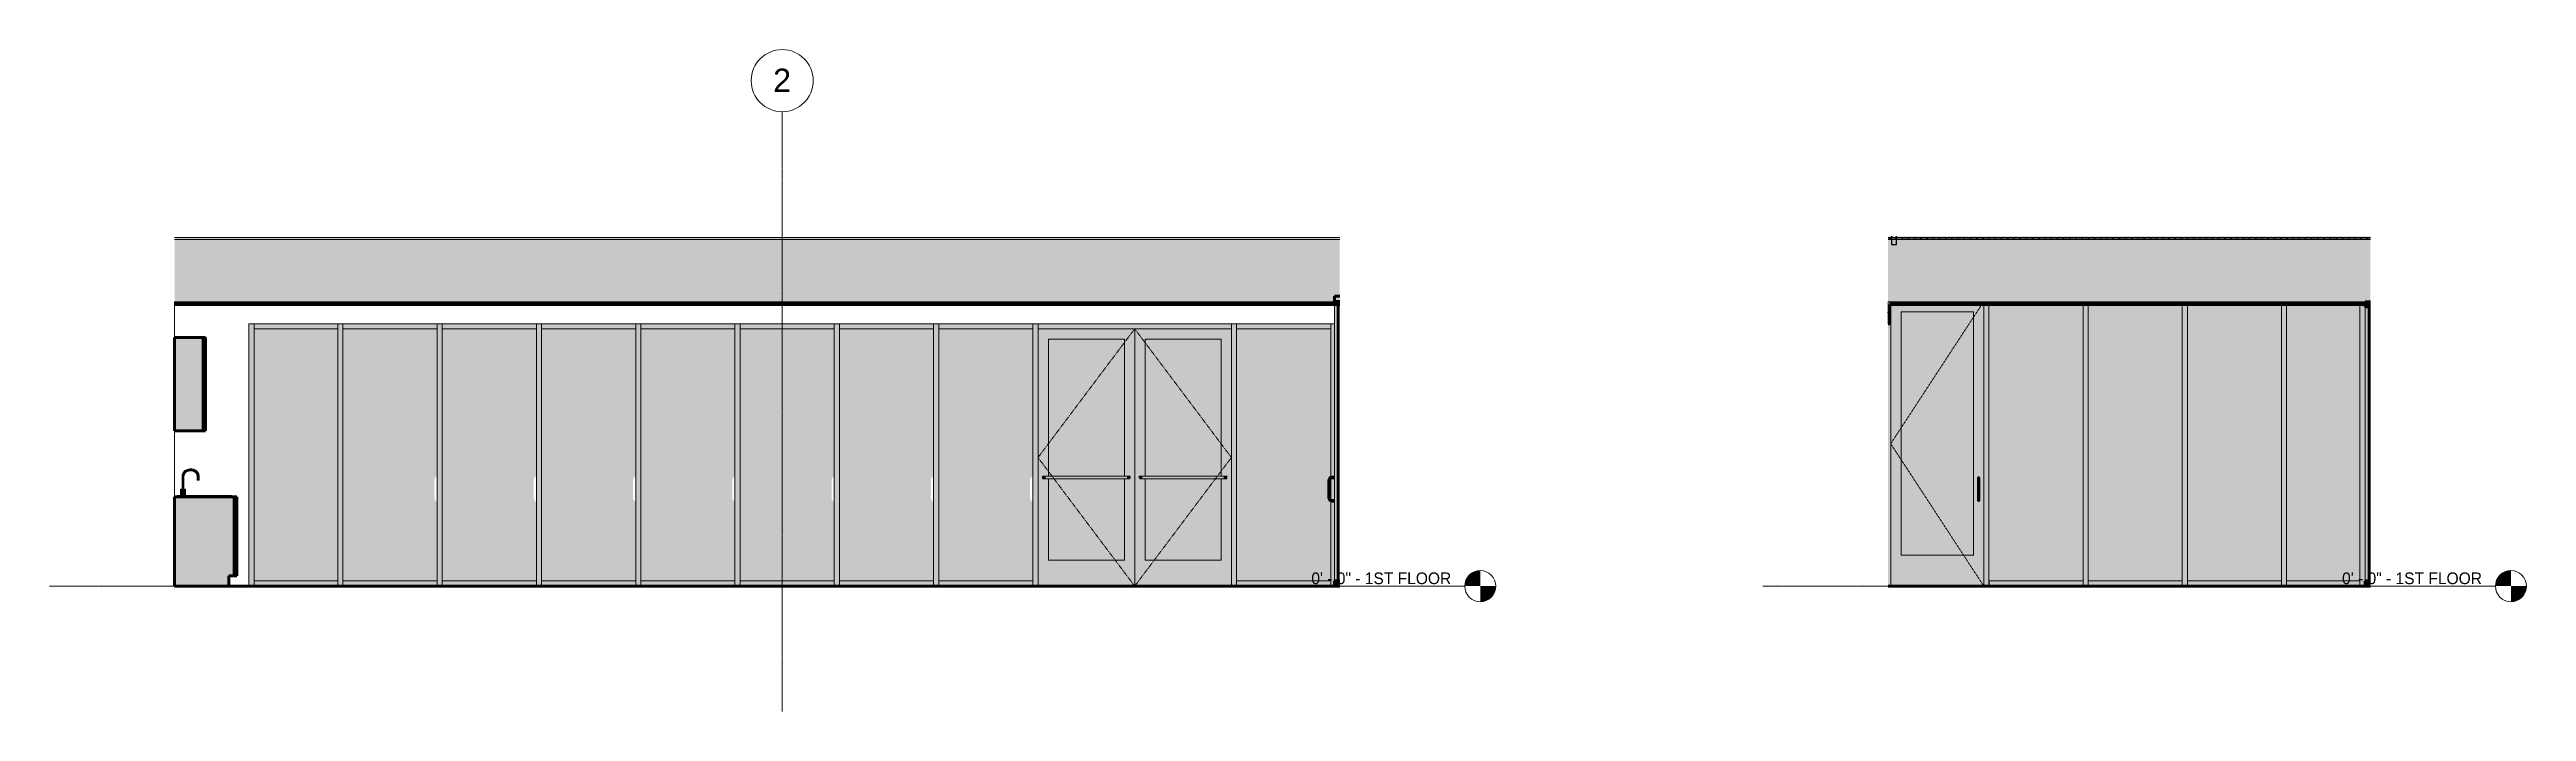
# Model space of a CAD drawing. Header units: inches. Extents: x 2871 to 9348, y -48 to 340.
# Drawn here: x 2871 to 3829, y -48 to 207 of the extents above; entities that cross this region are included whole.
import ezdxf

# ---------------------------------------------------------------- set-up
doc = ezdxf.new("R2010")
doc.units = ezdxf.units.IN
doc.header["$MEASUREMENT"] = 0
for name, pattern in [('Aligning Line 1_8_', [0.25, 0.125, -0.125]), ('Dash 1_16_', [0.125, 0.0625, -0.0625]), ('Grid Line 1_2_', [0.875, 0.5, -0.125, 0.125, -0.125])]:
    doc.linetypes.add(name, pattern=pattern)
for name, color, linetype, lineweight in [('0-1', 7, 'Continuous', 5), ('0-2', 254, 'Continuous', 5), ('0-3', 165, 'Continuous', 5), ('0-4', 10, 'Continuous', 18), ('0-5', 90, 'Continuous', 5), ('0-6', 7, 'Continuous', 9), ('A-DOOR', 31, 'Continuous', 18), ('A-DOOR-1', 55, 'Continuous', 18), ('A-DOOR-2', 7, 'Dash 1_16_', 9), ('A-DOOR-3', 7, 'Continuous', 9), ('A-DOOR-4', 31, 'Continuous', 9), ('A-DOOR-5', 90, 'Continuous', 30), ('A-DOOR-6', 31, 'Dash 1_16_', 9), ('A-DOOR-FRAM', 31, 'Continuous', 9), ('A-DOOR-FRAM-1', 247, 'Continuous', 18), ('A-DOOR-FRAM-2', 7, 'Continuous', 9), ('A-DOOR-FRAM-3', 31, 'Continuous', 18), ('A-DOOR-GLAZ-1', 10, 'Continuous', 18), ('A-DOOR-GLAZ-2', 31, 'Continuous', 18), ('A-FLOR-1', 31, 'Continuous', 5), ('A-FLOR-2', 251, 'Continuous', 5), ('A-FLOR-3', 250, 'Continuous', 60), ('A-FLOR-LEVL', 51, 'Continuous', 9), ('A-FLOR-LEVL-1', 51, 'Grid Line 1_2_', 9), ('A-FLOR-LEVL-2', 9, 'Continuous', 9), ('A-FLOR-LEVL-3', 147, 'Continuous', 9), ('A-FLOR-MCUT-1', 10, 'Continuous', 18), ('A-FLOR-PATT-1', 7, 'Continuous', 9), ('A-FLOR-PATT-2', 253, 'Continuous', 9), ('A-GLAZ-CURT', 52, 'Continuous', 9), ('A-GLAZ-CURT-1', 50, 'Continuous', 9), ('A-GLAZ-CURT-2', 52, 'Continuous', 60), ('A-GLAZ-CWMG', 51, 'Continuous', 9), ('A-GLAZ-CWMG-1', 27, 'Continuous', 9), ('A-GLAZ-CWMG-2', 7, 'Continuous', 9), ('A-GLAZ-CWMG-3', 51, 'Continuous', 60), ('A-WALL-1', 10, 'Continuous', 18), ('A-WALL-2', 250, 'Continuous', 60), ('A-WALL-PATT-1', 253, 'Continuous', 9), ('G-ANNO-SYMB', 111, 'Aligning Line 1_8_', 9), ('G-ANNO-SYMB-1', 147, 'Aligning Line 1_8_', 9), ('I-WALL', 2, 'Continuous', 18), ('P-SANR-FIXT', 6, 'Continuous', 9), ('Q-CASE', 31, 'Continuous', 9), ('Q-CASE-1', 31, 'Continuous', 60), ('S-GRID-1', 1, 'Grid Line 1_2_', 9), ('S-GRID-IDEN', 1, 'Continuous', 9), ('S-GRID-IDEN-1', 147, 'Continuous', 9)]:
    doc.layers.add(name, color=color, linetype=linetype, lineweight=lineweight)
doc.styles.add('Arial', font='arial.ttf', dxfattribs={"height": 9})
doc.styles.add('Century Gothic', font='ufonts.com_century-gothic.ttf', dxfattribs={"height": 4.5})

msp = doc.modelspace()

# ---------------------------------------------------------------- texts
at = {"layer": 'A-FLOR-LEVL', "char_height": 4.5, "width": 64.9935, "attachment_point": 1, "style": 'Century Gothic'}
for insert in [(3358.94, 5.28), (3757.57, 5.28)]:
    msp.add_mtext('0\' - 0" - 1ST FLOOR', dxfattribs=dict(at, insert=insert))

# ---------------------------------------------------------------- blocks, each defined once
blk = doc.blocks.new('Level - Level Head - Circle-V16-Elevation 4 - a')
at = {"layer": 'A-FLOR-LEVL'}
h = blk.add_hatch(color=256, dxfattribs=at)
edge = h.paths.add_edge_path(flags=0)
edge.add_line((3424.25, 0), (3418.25, 0))
edge.add_arc((3424.25, 0), 6, 90, 180, ccw=False)
edge.add_line((3424.25, 6), (3424.25, 0))
h = blk.add_hatch(color=256, dxfattribs=at)
edge = h.paths.add_edge_path(flags=0)
edge.add_line((3424.25, -6), (3424.25, 0))
edge.add_line((3424.25, 0), (3430.25, 0))
edge.add_arc((3424.25, 0), 6, 270, 360, ccw=False)
at = {"layer": 'A-FLOR-LEVL-2'}
blk.add_circle((3424.25, 0), 6, dxfattribs=at)
blk = doc.blocks.new('CTR - 2nd Phase_rvt-1-Elevation 4 - a')
at = {"layer": 'A-FLOR-LEVL-1'}
blk.add_line((2870.95, 0), (3418.25, 0), dxfattribs=at)
at = {"layer": '0-2'}
blk.add_blockref('Level - Level Head - Circle-V16-Elevation 4 - a', (0, 0), dxfattribs=at)
at = {"layer": 'A-FLOR-LEVL', "insert": (3358.94, 5.28), "char_height": 4.5, "width": 64.9935, "attachment_point": 1, "style": 'Century Gothic'}
blk.add_mtext('0\' - 0" - 1ST FLOOR', dxfattribs=at)
blk = doc.blocks.new('Level - Level Head - Circle-V17-Elevation 4 - a')
at = {"layer": 'A-FLOR-LEVL'}
h = blk.add_hatch(color=256, dxfattribs=at)
edge = h.paths.add_edge_path(flags=0)
edge.add_line((3424.25, 0), (3418.25, 0))
edge.add_arc((3424.25, 0), 6, 90, 180, ccw=False)
edge.add_line((3424.25, 6), (3424.25, 0))
h = blk.add_hatch(color=256, dxfattribs=at)
edge = h.paths.add_edge_path(flags=0)
edge.add_line((3424.25, -6), (3424.25, 0))
edge.add_line((3424.25, 0), (3430.25, 0))
edge.add_arc((3424.25, 0), 6, 270, 360, ccw=False)
at = {"layer": 'A-FLOR-LEVL-3'}
blk.add_circle((3424.25, 0), 6, dxfattribs=at)
blk = doc.blocks.new('CTR - 1st Phase - Unit Layouts_rvt-1-Elevation 4 - a')
at = {"layer": 'A-FLOR-LEVL-1'}
blk.add_line((2870.95, 0), (3418.25, 0), dxfattribs=at)
at = {"layer": '0-3'}
blk.add_blockref('Level - Level Head - Circle-V17-Elevation 4 - a', (0, 0), dxfattribs=at)
at = {"layer": 'A-FLOR-LEVL', "insert": (3358.94, 5.28), "char_height": 4.5, "width": 64.9935, "attachment_point": 1, "style": 'Century Gothic'}
blk.add_mtext('0\' - 0" - 1ST FLOOR', dxfattribs=at)
blk = doc.blocks.new('CTR  - Topography_rvt-1-Elevation 4 - a')
at = {"layer": 'A-FLOR-LEVL-1'}
blk.add_line((2870.95, 0), (3418.25, 0), dxfattribs=at)
at = {"layer": 'G-ANNO-SYMB-1'}
blk.add_line((2919.3, 0), (3369.9, 0), dxfattribs=at)
at = {"layer": '0-3'}
blk.add_blockref('Level - Level Head - Circle-V17-Elevation 4 - a', (0, 0), dxfattribs=at)
at = {"layer": 'A-FLOR-LEVL', "insert": (3358.94, 5.28), "char_height": 4.5, "width": 64.9935, "attachment_point": 1, "style": 'Century Gothic'}
blk.add_mtext('0\' - 0" - 1ST FLOOR', dxfattribs=at)
blk = doc.blocks.new('System Panel - Glazed-2110446-Elevation 4 - a')
at = {"layer": 'A-GLAZ-CURT-1'}
h = blk.add_hatch(color=256, dxfattribs=at)
h.paths.add_polyline_path([(3341.74, 2), (3366.43, 2), (3366.43, 32.62), (3366.12, 32.7), (3365.57, 33.27), (3365.37, 34), (3365.39, 41.06), (3365.57, 41.75), (3366.15, 42.31), (3366.43, 42.38), (3366.43, 99.38), (3330.03, 99.38), (3330.03, 2)], flags=0)
h.paths.add_polyline_path([(3366.43, 33.88), (3366.41, 41.08), (3366.37, 40.95), (3366.38, 33.99)], flags=0)
blk = doc.blocks.new('Rectangular Mullion - 2_ x 4_ rectangular-1900522-Elevation 4 - a')
at = {"layer": 'A-GLAZ-CWMG-1'}
blk.add_hatch(color=256, dxfattribs=at).paths.add_polyline_path([(3341.74, 0), (3366.43, 0), (3366.43, 2), (3330.03, 2), (3330.03, 0)], flags=0)
at = {"layer": 'A-GLAZ-CWMG-2'}
for p, q in [((3330.03, 0), (3330.03, 2)), ((3330.03, 2), (3366.43, 2)), ((3366.43, 2), (3366.43, 0))]:
    blk.add_line(p, q, dxfattribs=at)
blk = doc.blocks.new('Rectangular Mullion - 2_ x 4_ rectangular-2110444-Elevation 4 - a')
at = {"layer": 'A-GLAZ-CWMG-1'}
blk.add_hatch(color=256, dxfattribs=at).paths.add_polyline_path([(2949.61, 0), (2950.07, 0), (2950.07, 101.38), (2948.07, 101.38), (2948.07, 0)], flags=0)
at = {"layer": 'A-GLAZ-CWMG-2'}
blk.add_line((2950.07, 101.38), (2950.07, 0), dxfattribs=at)
blk = doc.blocks.new('Rectangular Mullion - 2_ x 4_ rectangular-2110449-Elevation 4 - a')
at = {"layer": 'A-GLAZ-CWMG-1'}
h = blk.add_hatch(color=256, dxfattribs=at)
h.paths.add_polyline_path([(3367.87, 0), (3367.87, 32.5), (3366.81, 32.52), (3366.43, 32.62), (3366.43, 0)], flags=0)
h.paths.add_polyline_path([(3366.87, 33.5), (3367.87, 33.5), (3367.87, 41.5), (3366.87, 41.5), (3366.52, 41.35), (3366.43, 41.12), (3366.45, 33.82), (3366.53, 33.64), (3366.7, 33.57)], flags=0)
h.paths.add_polyline_path([(3366.43, 42.38), (3366.87, 42.5), (3367.87, 42.5), (3367.87, 101.38), (3366.43, 101.38), (3366.43, 42.41)], flags=0)
at = {"layer": 'A-GLAZ-CWMG-2'}
for p, q in [((3366.43, 101.38), (3366.43, 42.38)), ((3366.43, 41.12), (3366.43, 33.88)), ((3366.43, 32.62), (3366.43, 0))]:
    blk.add_line(p, q, dxfattribs=at)
blk = doc.blocks.new('Storefront_Entry_Door-_Single_7051 - Store Front Single Door-2110454-Elevation 4 - a')
at = {"layer": 'A-DOOR-1'}
for points in [[(3292.63, 41.5), (3292.81, 41.5), (3293.56, 41.52), (3293.63, 41.52), (3293.63, 42), (3292.13, 42), (3292.17, 41.81), (3292.21, 41.73), (3292.3, 41.62), (3292.45, 41.54), (3292.58, 41.51), (3292.61, 41.5)], [(3293.37, 42), (3293.63, 42), (3293.63, 42.5), (3293, 42.5), (3292.57, 42.49), (3292.39, 42.43), (3292.22, 42.28), (3292.17, 42.19), (3292.15, 42.13), (3292.15, 42), (3293.33, 42)], [(3313.57, 42), (3325.03, 42), (3325.01, 42.5), (3293.63, 42.48), (3293.63, 42), (3299.49, 42)], [(3313.57, 41.5), (3325.03, 41.52), (3325.01, 42), (3293.63, 42), (3293.63, 41.5), (3299.49, 41.5)], [(3325.03, 42), (3326.53, 42), (3326.48, 42.19), (3326.41, 42.31), (3326.34, 42.37), (3326.24, 42.44), (3326.2, 42.46), (3326.03, 42.49), (3325.48, 42.5), (3325.03, 42.48), (3325.03, 42.13)], [(3325.03, 41.5), (3326.14, 41.52), (3326.31, 41.6), (3326.42, 41.69), (3326.49, 41.83), (3326.51, 41.89), (3326.51, 42), (3325.03, 42), (3325.03, 41.51)]]:
    blk.add_hatch(color=256, dxfattribs=at).paths.add_polyline_path(points, flags=0)
at = {"layer": 'A-DOOR-FRAM-1'}
h = blk.add_hatch(color=256, dxfattribs=at)
h.paths.add_polyline_path([(3294.63, 0), (3328.03, 0), (3328.03, 99.38), (3290.63, 99.38), (3290.63, 0)], flags=0)
h.paths.add_polyline_path([(3324.03, 10), (3294.63, 10), (3294.63, 41.5), (3293.28, 41.52), (3292.98, 41.51), (3292.78, 41.51), (3292.7, 41.51), (3292.57, 41.51), (3292.42, 41.55), (3292.36, 41.58), (3292.26, 41.66), (3292.17, 41.81), (3292.15, 41.87), (3292.13, 42), (3292.17, 42.19), (3292.24, 42.31), (3292.27, 42.35), (3292.42, 42.44), (3292.46, 42.46), (3292.62, 42.49), (3293.18, 42.5), (3293.63, 42.5), (3294.63, 42.5), (3294.63, 95.38), (3324.03, 95.38), (3324.03, 42.5), (3326.13, 42.48), (3326.25, 42.44), (3326.44, 42.27), (3326.49, 42.18), (3326.52, 42.09), (3326.53, 42), (3326.48, 41.8), (3326.42, 41.69), (3326.31, 41.6), (3326.24, 41.56), (3326.02, 41.51), (3325.26, 41.5), (3324.03, 41.5), (3324.03, 33.72)], flags=0)
at = {"layer": 'A-DOOR-GLAZ-1'}
h = blk.add_hatch(color=256, dxfattribs=at)
h.paths.add_polyline_path([(3324.03, 10), (3324.03, 41.5), (3294.63, 41.5), (3294.63, 10), (3313.57, 10)], flags=0)
h.paths.add_polyline_path([(3324.03, 42.5), (3324.03, 95.38), (3294.63, 95.38), (3294.63, 42.5), (3320.61, 42.5)], flags=0)
at = {"layer": 'A-DOOR-2'}
for p, q in [((3328.03, 49.69), (3290.63, 99.38)), ((3290.63, 0), (3328.03, 49.69))]:
    blk.add_line(p, q, dxfattribs=at)
at = {"layer": 'A-DOOR-3'}
for p, q in [((3325.03, 42.5), (3293.63, 42.5)), ((3293.63, 41.5), (3325.03, 41.5))]:
    blk.add_line(p, q, dxfattribs=at)
at = {"layer": 'A-DOOR-3', "flags": 128}
for points in [[(3293.63, 42.5), (3293.09, 42.5), (3292.72, 42.5), (3292.63, 42.5)], [(3292.63, 41.5), (3292.79, 41.5), (3293.21, 41.5), (3293.63, 41.5)], [(3326.03, 42.5), (3325.87, 42.5), (3325.44, 42.5), (3325.03, 42.5)], [(3325.03, 41.5), (3325.57, 41.5), (3325.94, 41.5), (3326.03, 41.5)]]:
    blk.add_lwpolyline(points, dxfattribs=at)
at = {"layer": 'A-DOOR-3'}
for centre, start, end in [((3292.63, 42), 86.16844, 135), ((3326.03, 42), 260.15266, 300), ((3326.03, 42), 45, 93.83156)]:
    blk.add_arc(centre, 0.5, start, end, dxfattribs=at)
at = {"layer": 'A-DOOR-FRAM-2'}
for p, q in [((3290.63, 99.38), (3290.63, 0)), ((3294.63, 42.5), (3294.63, 95.38)), ((3294.63, 95.38), (3324.03, 95.38)), ((3324.03, 95.38), (3324.03, 42.5)), ((3294.63, 10), (3294.63, 41.5)), ((3324.03, 41.5), (3324.03, 10)), ((3324.03, 10), (3294.63, 10))]:
    blk.add_line(p, q, dxfattribs=at)
blk = doc.blocks.new('Storefront_Entry_Door-_Single_7051 - Store Front Single Door-2110455-Elevation 4 - a')
at = {"layer": 'A-DOOR-1'}
for points in [[(3254.73, 42), (3256.23, 42), (3256.23, 42.5), (3255.6, 42.5), (3255.13, 42.48), (3255.01, 42.44), (3254.82, 42.28), (3254.77, 42.18), (3254.74, 42.09)], [(3256.23, 41.5), (3256.23, 42), (3254.73, 42), (3254.78, 41.8), (3254.84, 41.69), (3254.94, 41.6), (3255.02, 41.56), (3255.24, 41.51), (3255.99, 41.5)], [(3257.25, 42), (3287.63, 42), (3287.63, 42.5), (3256.23, 42.48), (3256.23, 42), (3257.23, 42)], [(3256.23, 41.5), (3287.63, 41.52), (3287.63, 42), (3256.23, 42), (3256.23, 41.52)], [(3287.97, 42), (3289.13, 42), (3289.09, 42.19), (3289.01, 42.31), (3288.98, 42.36), (3288.84, 42.44), (3288.8, 42.46), (3288.59, 42.5), (3288.08, 42.5), (3287.63, 42.48), (3287.63, 42), (3287.95, 42)], [(3287.63, 41.5), (3287.7, 41.52), (3288.78, 41.53), (3288.93, 41.61), (3288.99, 41.66), (3289.09, 41.81), (3289.11, 41.87), (3289.11, 42), (3287.63, 42), (3287.63, 41.52)]]:
    blk.add_hatch(color=256, dxfattribs=at).paths.add_polyline_path(points, flags=0)
at = {"layer": 'A-DOOR-FRAM-1'}
h = blk.add_hatch(color=256, dxfattribs=at)
h.paths.add_polyline_path([(3253.23, 0), (3290.63, 0), (3290.63, 99.38), (3253.23, 99.38), (3253.23, 33.72)], flags=0)
h.paths.add_polyline_path([(3285.41, 10), (3257.23, 10), (3257.23, 41.5), (3255.14, 41.52), (3254.92, 41.62), (3254.84, 41.69), (3254.78, 41.8), (3254.74, 41.89), (3254.73, 42), (3254.77, 42.19), (3254.85, 42.31), (3254.92, 42.37), (3255.02, 42.44), (3255.06, 42.46), (3255.23, 42.49), (3255.78, 42.5), (3256.23, 42.5), (3257.23, 42.5), (3257.25, 95.38), (3286.63, 95.38), (3286.63, 42.5), (3288.69, 42.49), (3288.87, 42.42), (3289.04, 42.28), (3289.09, 42.19), (3289.11, 42.13), (3289.13, 42), (3289.09, 41.81), (3289.04, 41.73), (3288.93, 41.61), (3288.82, 41.54), (3288.68, 41.51), (3288.56, 41.51), (3288.44, 41.5), (3287.7, 41.52), (3287.54, 41.5), (3286.63, 41.5), (3286.63, 10)], flags=0)
at = {"layer": 'A-DOOR-GLAZ-1'}
h = blk.add_hatch(color=256, dxfattribs=at)
h.paths.add_polyline_path([(3257.25, 10), (3286.63, 10), (3286.63, 41.5), (3257.23, 41.5), (3257.23, 10)], flags=0)
h.paths.add_polyline_path([(3285.41, 42.5), (3286.63, 42.5), (3286.63, 95.38), (3257.23, 95.38), (3257.25, 42.5)], flags=0)
at = {"layer": 'A-DOOR-2'}
for p, q in [((3253.23, 49.69), (3290.63, 99.38)), ((3290.63, 0), (3253.23, 49.69))]:
    blk.add_line(p, q, dxfattribs=at)
at = {"layer": 'A-DOOR-3'}
for p, q in [((3287.63, 42.5), (3256.23, 42.5)), ((3256.23, 41.5), (3287.63, 41.5))]:
    blk.add_line(p, q, dxfattribs=at)
at = {"layer": 'A-DOOR-3', "flags": 128}
for points in [[(3256.23, 42.5), (3255.69, 42.5), (3255.32, 42.5), (3255.23, 42.5)], [(3255.23, 41.5), (3255.39, 41.5), (3255.81, 41.5), (3256.23, 41.5)], [(3288.63, 42.5), (3288.47, 42.5), (3288.05, 42.5), (3287.63, 42.5)], [(3287.63, 41.5), (3288.17, 41.5), (3288.54, 41.5), (3288.63, 41.5)]]:
    blk.add_lwpolyline(points, dxfattribs=at)
at = {"layer": 'A-DOOR-3'}
for centre, start, end in [((3255.23, 42), 86.16844, 135), ((3255.23, 42), 240, 279.84734), ((3288.63, 42), 45, 93.83156)]:
    blk.add_arc(centre, 0.5, start, end, dxfattribs=at)
at = {"layer": 'A-DOOR-FRAM-2'}
for p, q in [((3290.63, 0), (3290.63, 99.38)), ((3257.23, 95.38), (3286.63, 95.38)), ((3257.23, 42.5), (3257.23, 95.38)), ((3286.63, 95.38), (3286.63, 42.5)), ((3257.23, 10), (3257.23, 41.5)), ((3286.63, 41.5), (3286.63, 10)), ((3286.63, 10), (3257.23, 10))]:
    blk.add_line(p, q, dxfattribs=at)
blk = doc.blocks.new('Rectangular Mullion - 2_ x 4_ rectangular-1900519-Elevation 4 - a')
at = {"layer": 'A-GLAZ-CWMG-1'}
blk.add_hatch(color=256, dxfattribs=at).paths.add_polyline_path([(3366.43, 99.38), (3366.43, 101.38), (3330.03, 101.38), (3330.03, 99.38)], flags=0)
at = {"layer": 'A-GLAZ-CWMG-2'}
for p, q in [((3330.03, 99.38), (3330.03, 101.38)), ((3366.43, 99.38), (3330.03, 99.38)), ((3366.43, 101.38), (3366.43, 99.38))]:
    blk.add_line(p, q, dxfattribs=at)
blk = doc.blocks.new('Rectangular Mullion - 2_ x 4_ rectangular-2110456-Elevation 4 - a')
at = {"layer": 'A-GLAZ-CWMG-1'}
blk.add_hatch(color=256, dxfattribs=at).paths.add_polyline_path([(3324.03, 99.38), (3328.03, 99.38), (3328.03, 101.38), (3290.63, 101.38), (3290.63, 99.38), (3294.63, 99.38)], flags=0)
at = {"layer": 'A-GLAZ-CWMG-2'}
for p, q in [((3328.03, 99.38), (3290.63, 99.38)), ((3328.03, 101.38), (3328.03, 99.38))]:
    blk.add_line(p, q, dxfattribs=at)
blk = doc.blocks.new('Rectangular Mullion - 2_ x 4_ rectangular-2110457-Elevation 4 - a')
at = {"layer": 'A-GLAZ-CWMG-1'}
blk.add_hatch(color=256, dxfattribs=at).paths.add_polyline_path([(3257.25, 99.38), (3290.63, 99.38), (3290.63, 101.38), (3253.23, 101.38), (3253.23, 99.38), (3257.23, 99.38)], flags=0)
at = {"layer": 'A-GLAZ-CWMG-2'}
for p, q in [((3253.23, 99.38), (3253.23, 101.38)), ((3290.63, 99.38), (3253.23, 99.38))]:
    blk.add_line(p, q, dxfattribs=at)
blk = doc.blocks.new('Rectangular Mullion - 2_ x 4_ rectangular-V1-Elevation 4 - a')
at = {"layer": 'A-GLAZ-CWMG-1'}
blk.add_hatch(color=256, dxfattribs=at).paths.add_polyline_path([(3328.03, 0), (3330.03, 0), (3330.03, 101.38), (3328.03, 101.38), (3328.03, 10)], flags=0)
at = {"layer": 'A-GLAZ-CWMG-2'}
for p, q in [((3328.03, 101.38), (3328.03, 0)), ((3330.03, 101.38), (3330.03, 0))]:
    blk.add_line(p, q, dxfattribs=at)
blk = doc.blocks.new('System Panel - Glazed-2191479-Elevation 4 - a')
at = {"layer": 'A-GLAZ-CURT-1'}
blk.add_hatch(color=256, dxfattribs=at).paths.add_polyline_path([(2975.62, 2), (2982.44, 2), (2982.44, 99.38), (2950.07, 99.38), (2950.07, 2)], flags=0)
blk = doc.blocks.new('Rectangular Mullion - 2_ x 4_ rectangular-2191480-Elevation 4 - a')
at = {"layer": 'A-GLAZ-CWMG-1'}
blk.add_hatch(color=256, dxfattribs=at).paths.add_polyline_path([(2950.07, 99.38), (2982.44, 99.38), (2982.44, 101.38), (2950.07, 101.38)], flags=0)
at = {"layer": 'A-GLAZ-CWMG-2'}
for p, q in [((2950.07, 99.38), (2950.07, 101.38)), ((2982.44, 99.38), (2950.07, 99.38)), ((2982.44, 101.38), (2982.44, 99.38))]:
    blk.add_line(p, q, dxfattribs=at)
blk = doc.blocks.new('Rectangular Mullion - 2_ x 4_ rectangular-2191481-Elevation 4 - a')
at = {"layer": 'A-GLAZ-CWMG-1'}
blk.add_hatch(color=256, dxfattribs=at).paths.add_polyline_path([(2950.07, 0), (2982.44, 0), (2982.44, 2), (2950.07, 2)], flags=0)
at = {"layer": 'A-GLAZ-CWMG-2'}
for p, q in [((2950.07, 0), (2950.07, 2)), ((2950.07, 2), (2982.44, 2)), ((2982.44, 2), (2982.44, 0))]:
    blk.add_line(p, q, dxfattribs=at)
blk = doc.blocks.new('Grid - Grid Head - Circle-50561-Elevation 4 - a')
at = {"layer": 'S-GRID-IDEN-1'}
for start, end in [(0, 180), (180, 360)]:
    blk.add_arc((3154.32, 195.24), 12, start, end, dxfattribs=at)
blk = doc.blocks.new('CTR - 1st Phase - Shell_rvt-1-Elevation 4 - a')
at = {"layer": 'A-FLOR-1'}
blk.add_hatch(color=256, dxfattribs=at).paths.add_polyline_path([(3144.6, 109.87), (3369.9, 109.87), (3369.9, 133.87), (2919.3, 133.87), (2919.3, 109.87), (3031.95, 109.87)], flags=0)
at = {"layer": 'A-FLOR-2'}
blk.add_hatch(color=256, dxfattribs=at).paths.add_polyline_path([(3257.25, 109.37), (3369.9, 109.37), (3369.9, 109.87), (2919.32, 109.87), (2919.32, 109.37), (3144.6, 109.37)], flags=0)
at = {"layer": 'A-FLOR-PATT-1'}
h = blk.add_hatch(dxfattribs=at)
h.set_pattern_fill('FP_1', color=256, style=0, pattern_type=2)
h.set_pattern_definition([(0, (0, 0), (15.36, 3.84), [0.634, -10.886, 0.634, -10.886, -61.44]), (0, (0, 0), (15.36, 3.84), [-23.04, 0.634, -22.406, 0.634, -10.886, -26.88]), (0, (0, 0), (15.36, 3.84), [-57.6, 0.634, -7.046, 0.634, -18.566]), (120, (5.76, 1.92), (-11.0055376, 11.38215), [0.634, -10.886, 0.634, -10.886, -61.44]), (120, (5.76, 1.92), (-11.0055376, 11.38215), [-23.04, 0.634, -22.406, 0.634, -10.886, -26.88]), (120, (5.76, 1.92), (-11.0055376, 11.38215), [-57.6, 0.634, -7.046, 0.634, -18.566]), (240, (7.68, 9.6), (-4.3544624, -15.22215), [0.634, -10.886, 0.634, -10.886, -61.44]), (240, (7.68, 9.6), (-4.3544624, -15.22215), [-23.04, 0.634, -22.406, 0.634, -10.886, -26.88]), (240, (7.68, 9.6), (-4.3544624, -15.22215), [-57.6, 0.634, -7.046, 0.634, -18.566])])
h.paths.add_polyline_path([(3369.9, 108.75), (3369.9, 109.37), (2919.3, 109.37), (2919.3, 108.75), (3257.25, 108.75)], flags=0)
at = {"layer": 'A-FLOR-PATT-2'}
h = blk.add_hatch(dxfattribs=at)
h.set_pattern_fill('FP_2', color=256, style=0, pattern_type=2)
h.set_pattern_definition([(0, (0, 0), (7.68, 1.92), [0.634, -5.126, 0.634, -5.126, -30.72]), (0, (0, 0), (7.68, 1.92), [-11.52, 0.634, -10.886, 0.634, -5.126, -13.44]), (0, (0, 0), (7.68, 1.92), [-28.8, 0.634, -3.206, 0.634, -8.966]), (120, (2.88, 0.96), (-5.5027688, 5.6910751), [0.634, -5.126, 0.634, -5.126, -30.72]), (120, (2.88, 0.96), (-5.5027688, 5.6910751), [-11.52, 0.634, -10.886, 0.634, -5.126, -13.44]), (120, (2.88, 0.96), (-5.5027688, 5.6910751), [-28.8, 0.634, -3.206, 0.634, -8.966]), (240, (3.84, 4.8), (-2.1772312, -7.6110751), [0.634, -5.126, 0.634, -5.126, -30.72]), (240, (3.84, 4.8), (-2.1772312, -7.6110751), [-11.52, 0.634, -10.886, 0.634, -5.126, -13.44]), (240, (3.84, 4.8), (-2.1772312, -7.6110751), [-28.8, 0.634, -3.206, 0.634, -8.966])])
h.paths.add_polyline_path([(3257.25, 134.62), (3369.9, 134.62), (3369.9, 134.9), (2919.3, 134.9), (2919.3, 134.62), (3144.6, 134.62)], flags=0)
h = blk.add_hatch(dxfattribs=at)
h.set_pattern_fill('FP_3', color=256, style=0, pattern_type=2)
h.set_pattern_definition([(0, (0, 0), (0, 2.399), []), (315, (0, 0), (2.3985062, 0), [3.393, -3.393]), (45, (0, 0), (2.3985062, 0), [3.393, -3.393])])
h.paths.add_polyline_path([(2919.3, 133.87), (3369.9, 133.87), (3369.9, 134.62), (2919.3, 134.62), (2919.3, 134.35)], flags=0)
at = {"layer": 'A-FLOR-3'}
for p, q in [((2919.3, 108.75), (3369.9, 108.75)), ((3369.9, 0), (2919.3, 0))]:
    blk.add_line(p, q, dxfattribs=at)
at = {"layer": 'A-FLOR-LEVL-1'}
blk.add_line((2870.95, 0), (3418.25, 0), dxfattribs=at)
at = {"layer": 'A-FLOR-MCUT-1'}
for p, q in [((3369.9, 134.62), (2919.3, 134.62)), ((3369.9, 133.87), (2919.3, 133.87)), ((3369.9, 109.87), (2919.3, 109.87)), ((3369.9, 109.37), (2919.3, 109.37))]:
    blk.add_line(p, q, dxfattribs=at)
at = {"layer": 'A-WALL-1'}
for p, q in [((2948.07, 0), (2948.07, 101.38)), ((2948.07, 101.38), (3367.87, 101.38))]:
    blk.add_line(p, q, dxfattribs=at)
at = {"layer": 'G-ANNO-SYMB-1'}
blk.add_line((2919.3, 0), (3369.9, 0), dxfattribs=at)
at = {"layer": 'S-GRID-1'}
blk.add_line((3154.32, -48.37), (3154.32, 183.24), dxfattribs=at)
at = {"layer": '0-3'}
for name in ['Grid - Grid Head - Circle-50561-Elevation 4 - a', 'Level - Level Head - Circle-V17-Elevation 4 - a']:
    blk.add_blockref(name, (0, 0), dxfattribs=at)
at = {"layer": '0-4'}
for name, p in [('Rectangular Mullion - 2_ x 4_ rectangular-2110444-Elevation 4 - a', (0, 0)), ('Rectangular Mullion - 2_ x 4_ rectangular-2191480-Elevation 4 - a', (0, 0)), ('System Panel - Glazed-2191479-Elevation 4 - a', (0, 0)), ('Rectangular Mullion - 2_ x 4_ rectangular-V1-Elevation 4 - a', (-345.59, 0)), ('Rectangular Mullion - 2_ x 4_ rectangular-1900519-Elevation 4 - a', (-345.59, 0)), ('System Panel - Glazed-2110446-Elevation 4 - a', (-345.59, 0)), ('Rectangular Mullion - 2_ x 4_ rectangular-V1-Elevation 4 - a', (-307.19, 0)), ('Rectangular Mullion - 2_ x 4_ rectangular-1900519-Elevation 4 - a', (-307.19, 0)), ('System Panel - Glazed-2110446-Elevation 4 - a', (-307.19, 0)), ('Rectangular Mullion - 2_ x 4_ rectangular-V1-Elevation 4 - a', (-268.79, 0)), ('Rectangular Mullion - 2_ x 4_ rectangular-1900519-Elevation 4 - a', (-268.79, 0)), ('System Panel - Glazed-2110446-Elevation 4 - a', (-268.79, 0)), ('Rectangular Mullion - 2_ x 4_ rectangular-V1-Elevation 4 - a', (-230.39, 0)), ('Rectangular Mullion - 2_ x 4_ rectangular-1900519-Elevation 4 - a', (-230.39, 0)), ('System Panel - Glazed-2110446-Elevation 4 - a', (-230.39, 0)), ('Rectangular Mullion - 2_ x 4_ rectangular-V1-Elevation 4 - a', (-191.99, 0)), ('Rectangular Mullion - 2_ x 4_ rectangular-1900519-Elevation 4 - a', (-191.99, 0)), ('System Panel - Glazed-2110446-Elevation 4 - a', (-191.99, 0)), ('Rectangular Mullion - 2_ x 4_ rectangular-V1-Elevation 4 - a', (-153.59, 0)), ('Rectangular Mullion - 2_ x 4_ rectangular-1900519-Elevation 4 - a', (-153.59, 0)), ('System Panel - Glazed-2110446-Elevation 4 - a', (-153.59, 0)), ('Rectangular Mullion - 2_ x 4_ rectangular-V1-Elevation 4 - a', (-115.2, 0)), ('Rectangular Mullion - 2_ x 4_ rectangular-1900519-Elevation 4 - a', (-115.2, 0)), ('System Panel - Glazed-2110446-Elevation 4 - a', (-115.2, 0)), ('Rectangular Mullion - 2_ x 4_ rectangular-V1-Elevation 4 - a', (-76.8, 0)), ('Rectangular Mullion - 2_ x 4_ rectangular-2110457-Elevation 4 - a', (0, 0)), ('Storefront_Entry_Door-_Single_7051 - Store Front Single Door-2110455-Elevation 4 - a', (0, 0)), ('Rectangular Mullion - 2_ x 4_ rectangular-2110456-Elevation 4 - a', (0, 0)), ('Storefront_Entry_Door-_Single_7051 - Store Front Single Door-2110454-Elevation 4 - a', (0, 0)), ('Rectangular Mullion - 2_ x 4_ rectangular-V1-Elevation 4 - a', (0, 0)), ('Rectangular Mullion - 2_ x 4_ rectangular-1900519-Elevation 4 - a', (0, 0)), ('System Panel - Glazed-2110446-Elevation 4 - a', (0, 0)), ('Rectangular Mullion - 2_ x 4_ rectangular-2110449-Elevation 4 - a', (0, 0)), ('Rectangular Mullion - 2_ x 4_ rectangular-2191481-Elevation 4 - a', (0, 0)), ('Rectangular Mullion - 2_ x 4_ rectangular-1900522-Elevation 4 - a', (-345.59, 0)), ('Rectangular Mullion - 2_ x 4_ rectangular-1900522-Elevation 4 - a', (-307.19, 0)), ('Rectangular Mullion - 2_ x 4_ rectangular-1900522-Elevation 4 - a', (-268.79, 0)), ('Rectangular Mullion - 2_ x 4_ rectangular-1900522-Elevation 4 - a', (-230.39, 0)), ('Rectangular Mullion - 2_ x 4_ rectangular-1900522-Elevation 4 - a', (-191.99, 0)), ('Rectangular Mullion - 2_ x 4_ rectangular-1900522-Elevation 4 - a', (-153.59, 0)), ('Rectangular Mullion - 2_ x 4_ rectangular-1900522-Elevation 4 - a', (-115.2, 0)), ('Rectangular Mullion - 2_ x 4_ rectangular-1900522-Elevation 4 - a', (0, 0))]:
    blk.add_blockref(name, p, dxfattribs=at)
at = {"layer": 'A-FLOR-LEVL', "insert": (3358.94, 5.28), "char_height": 4.5, "width": 64.9935, "attachment_point": 1, "style": 'Century Gothic'}
blk.add_mtext('0\' - 0" - 1ST FLOOR', dxfattribs=at)
at = {"layer": 'S-GRID-IDEN', "insert": (3150.76, 199.88), "char_height": 9, "width": 8.484, "attachment_point": 1, "style": 'Arial'}
blk.add_mtext('2', dxfattribs=at)
blk = doc.blocks.new('CTR - 1st Phase -Stairs _ Elevators_rvt-1-Elevation 4 - a')
at = {"layer": 'A-FLOR-LEVL-1'}
blk.add_line((2870.95, 0), (3418.25, 0), dxfattribs=at)
at = {"layer": '0-3'}
blk.add_blockref('Level - Level Head - Circle-V17-Elevation 4 - a', (0, 0), dxfattribs=at)
at = {"layer": 'A-FLOR-LEVL', "insert": (3358.94, 5.28), "char_height": 4.5, "width": 64.9935, "attachment_point": 1, "style": 'Century Gothic'}
blk.add_mtext('0\' - 0" - 1ST FLOOR', dxfattribs=at)
blk = doc.blocks.new('System Panel - Glazed-2000375-Elevation 4 - a')
at = {"layer": 'A-GLAZ-CURT'}
blk.add_hatch(color=256, dxfattribs=at).paths.add_polyline_path([(3369.37, 2), (3369.9, 2), (3369.9, 108.75), (3369.37, 108.75), (3369.37, 16.86)], flags=0)
at = {"layer": 'A-GLAZ-CURT-2'}
for p, q in [((3369.9, 110), (3369.37, 110)), ((3369.37, 110), (3369.37, 2)), ((3369.37, 2), (3369.9, 2))]:
    blk.add_line(p, q, dxfattribs=at)
blk = doc.blocks.new('Storefront_Entry_Door-_Single_7051 - Store Front Single Door-2000376-Elevation 4 - a')
at = {"layer": 'A-DOOR'}
for points in [[(3365.37, 34), (3366.37, 34), (3366.36, 41), (3365.37, 41), (3365.37, 37.94)], [(3366.23, 41), (3366.38, 41.01), (3366.52, 41.35), (3366.87, 41.52), (3366.87, 42.5), (3366.12, 42.3), (3365.57, 41.75), (3365.39, 41), (3366.12, 41)], [(3367.87, 41.5), (3367.87, 42.5), (3366.87, 42.48), (3366.87, 41.5)], [(3366.87, 32.5), (3366.87, 33.5), (3366.52, 33.65), (3366.36, 34), (3365.37, 34), (3365.57, 33.25), (3366.12, 32.7), (3366.81, 32.52)], [(3367.87, 32.5), (3367.87, 33.5), (3366.87, 33.48), (3366.87, 32.5)]]:
    blk.add_hatch(color=256, dxfattribs=at).paths.add_polyline_path(points, flags=0)
at = {"layer": 'A-DOOR-4'}
for p, q in [((3365.37, 41), (3365.37, 34)), ((3366.37, 34), (3366.37, 41)), ((3367.87, 42.5), (3366.87, 42.5)), ((3366.87, 41.5), (3367.87, 41.5)), ((3367.87, 33.5), (3366.87, 33.5)), ((3366.87, 32.5), (3367.87, 32.5))]:
    blk.add_line(p, q, dxfattribs=at)
at = {"layer": 'A-DOOR-4', "flags": 128}
for points in [[(3366.87, 42.5), (3366.2, 42.34), (3365.67, 41.89), (3365.4, 41.26), (3365.37, 41)], [(3366.37, 41), (3366.53, 41.36), (3366.87, 41.5)], [(3365.37, 34), (3365.53, 33.33), (3365.98, 32.8), (3366.61, 32.52), (3366.87, 32.5)], [(3366.87, 33.5), (3366.51, 33.65), (3366.37, 34)]]:
    blk.add_lwpolyline(points, dxfattribs=at)
blk = doc.blocks.new('Rectangular Mullion - 2_ x 4_ rectangular-1890793-Elevation 4 - a')
at = {"layer": 'A-GLAZ-CWMG-3'}
for p, q in [((3369.9, 112), (3367.87, 112)), ((3367.87, 112), (3367.87, 110)), ((3367.87, 110), (3369.9, 110))]:
    blk.add_line(p, q, dxfattribs=at)
blk = doc.blocks.new('Rectangular Mullion - 2_ x 4_ rectangular-1890794-Elevation 4 - a')
at = {"layer": 'A-GLAZ-CWMG'}
blk.add_hatch(color=256, dxfattribs=at).paths.add_polyline_path([(3369.37, 0), (3369.9, 0), (3369.9, 2), (3367.87, 2), (3367.87, 0)], flags=0)
at = {"layer": 'A-GLAZ-CWMG-3'}
for p, q in [((3369.9, 2), (3367.87, 2)), ((3367.87, 2), (3367.87, 0)), ((3367.87, 0), (3369.9, 0))]:
    blk.add_line(p, q, dxfattribs=at)
blk = doc.blocks.new('Rectangular Mullion - 2_ x 4_ rectangular-2000371-Elevation 4 - a')
at = {"layer": 'A-GLAZ-CWMG'}
blk.add_hatch(color=256, dxfattribs=at).paths.add_polyline_path([(3367.87, 2), (3369.37, 2), (3369.37, 108.75), (3367.87, 108.75), (3367.87, 16.86)], flags=0)
blk.add_line((3367.87, 108.75), (3367.87, 2), dxfattribs=at)
blk = doc.blocks.new('OD_CW_Base Cabinet - OD_CW_Base Cabinet-2017205-Elevation 4 - a')
at = {"layer": 'Q-CASE'}
for points in [[(2919.32, 0), (2940.32, 0.02), (2940.32, 4), (2942.32, 4), (2942.32, 34.5), (2919.32, 34.5), (2919.32, 0.07)], [(2943.32, 4), (2943.32, 34.5), (2942.32, 34.5), (2942.32, 4)]]:
    blk.add_hatch(color=256, dxfattribs=at).paths.add_polyline_path(points, flags=0)
at = {"layer": 'Q-CASE-1'}
for p, q in [((2942.32, 34.5), (2919.32, 34.5)), ((2919.32, 34.5), (2919.32, 0)), ((2943.32, 34.5), (2942.32, 34.5)), ((2942.32, 34.5), (2942.32, 4)), ((2942.32, 4), (2942.32, 34.5)), ((2943.32, 4), (2943.32, 34.5)), ((2919.32, 0), (2940.32, 0)), ((2940.32, 0), (2940.32, 4)), ((2940.32, 4), (2942.32, 4)), ((2942.32, 4), (2943.32, 4))]:
    blk.add_line(p, q, dxfattribs=at)
blk = doc.blocks.new('OD_CW_Upper Cabinet - OD_CW_Upper Cabinet-2017176-Elevation 4 - a')
at = {"layer": 'Q-CASE'}
for points in [[(2919.32, 60), (2930.32, 60), (2930.32, 96), (2919.32, 96), (2919.32, 67.45)], [(2931.32, 60), (2931.32, 96), (2930.32, 96), (2930.32, 60)]]:
    blk.add_hatch(color=256, dxfattribs=at).paths.add_polyline_path(points, flags=0)
at = {"layer": 'Q-CASE-1'}
for p, q in [((2930.32, 96), (2919.32, 96)), ((2919.32, 96), (2919.32, 60)), ((2931.32, 96), (2930.32, 96)), ((2930.32, 96), (2930.32, 60)), ((2930.32, 60), (2930.32, 96)), ((2931.32, 60), (2931.32, 96)), ((2919.32, 60), (2930.32, 60)), ((2930.32, 60), (2931.32, 60))]:
    blk.add_line(p, q, dxfattribs=at)
blk = doc.blocks.new('Sink Kitchen-Single - 30_ x 21_-366345-Elevation 4 - a')
at = {"layer": 'P-SANR-FIXT'}
for points in [[(2922.2, 42.38), (2922.95, 42.38), (2923.11, 43.19), (2923.57, 43.88), (2924.28, 44.34), (2925.07, 44.5), (2925.07, 45.25), (2923.97, 45.03), (2923.04, 44.41), (2922.42, 43.48), (2922.24, 42.56)], [(2922.9, 37.5), (2922.95, 37.5), (2922.95, 42.38), (2922.2, 42.38), (2922.21, 37.5), (2922.9, 37.5)], [(2925.95, 44.5), (2925.95, 45.25), (2925.07, 45.25), (2925.07, 44.5), (2925.77, 44.5)], [(2928.6, 42.38), (2928.82, 42.38), (2928.6, 43.48), (2927.98, 44.41), (2927.98, 44.41), (2927.05, 45.03), (2925.95, 45.25), (2925.95, 44.5), (2926.76, 44.34), (2927.45, 43.88), (2927.91, 43.19), (2928.07, 42.38), (2928.56, 42.38)], [(2928.11, 41), (2928.82, 41), (2928.82, 42.38), (2928.07, 42.38), (2928.07, 41)], [(2940.42, 34.5), (2941.32, 34.5), (2941.32, 35), (2920.32, 35), (2920.32, 34.5), (2938.66, 34.5)], [(2921.6, 35), (2922.57, 35), (2922.55, 37.5), (2921.6, 37.5), (2921.6, 35.83)], [(2923.36, 35), (2923.55, 35), (2923.55, 37.5), (2922.57, 37.5), (2922.57, 35), (2923.18, 35)]]:
    blk.add_hatch(color=256, dxfattribs=at).paths.add_polyline_path(points, flags=0)
for p, q in [((2922.2, 42.38), (2922.2, 37.5)), ((2922.95, 37.5), (2922.95, 42.38)), ((2925.95, 45.25), (2925.07, 45.25)), ((2925.07, 44.5), (2925.95, 44.5)), ((2928.07, 42.38), (2928.07, 41)), ((2928.82, 41), (2928.07, 41)), ((2928.82, 41), (2928.82, 42.38)), ((2920.32, 35), (2941.32, 35)), ((2920.32, 34.5), (2920.32, 35)), ((2921.57, 37.5), (2921.57, 35)), ((2921.57, 37.5), (2921.57, 35)), ((2921.6, 37.5), (2922.57, 37.5)), ((2921.6, 37.5), (2921.6, 37.5)), ((2922.57, 37.5), (2923.55, 37.5)), ((2923.55, 37.5), (2923.55, 37.5)), ((2923.57, 35), (2923.57, 37.5)), ((2923.57, 35), (2923.57, 37.5)), ((2941.32, 34.5), (2941.32, 35))]:
    blk.add_line(p, q, dxfattribs=at)
at = {"layer": 'P-SANR-FIXT', "flags": 128}
for points in [[(2925.07, 45.25), (2924.12, 45.09), (2923.28, 44.62), (2922.64, 43.91), (2922.27, 43.02), (2922.2, 42.38)], [(2922.95, 42.38), (2923.11, 43.19), (2923.57, 43.87), (2924.25, 44.33), (2925.06, 44.5), (2925.07, 44.5)], [(2928.82, 42.38), (2928.66, 43.32), (2928.2, 44.17), (2927.48, 44.81), (2926.59, 45.18), (2925.95, 45.25)], [(2925.95, 44.5), (2926.76, 44.34), (2927.45, 43.88), (2927.91, 43.2), (2928.07, 42.39), (2928.07, 42.38)]]:
    blk.add_lwpolyline(points, dxfattribs=at)
blk = doc.blocks.new('Level - Level Head - Circle-V18-Elevation 4 - b')
at = {"layer": 'A-FLOR-LEVL'}
h = blk.add_hatch(color=256, dxfattribs=at)
edge = h.paths.add_edge_path(flags=0)
edge.add_line((11526.16, 0), (11520.16, 0))
edge.add_arc((11526.16, 0), 6, 90, 180, ccw=False)
edge.add_line((11526.16, 6), (11526.16, 0))
h = blk.add_hatch(color=256, dxfattribs=at)
edge = h.paths.add_edge_path(flags=0)
edge.add_line((11526.16, -6), (11526.16, 0))
edge.add_line((11526.16, 0), (11532.16, 0))
edge.add_arc((11526.16, 0), 6, 270, 360, ccw=False)
at = {"layer": 'A-FLOR-LEVL-2'}
blk.add_circle((11526.16, 0), 6, dxfattribs=at)
blk = doc.blocks.new('CTR - 2nd Phase_rvt-2-Elevation 4 - b')
at = {"layer": 'A-FLOR-LEVL-1'}
blk.add_line((11236.89, 0), (11520.16, 0), dxfattribs=at)
at = {"layer": '0-2'}
blk.add_blockref('Level - Level Head - Circle-V18-Elevation 4 - b', (0, 0), dxfattribs=at)
at = {"layer": 'A-FLOR-LEVL', "insert": (11460.86, 5.28), "char_height": 4.5, "width": 64.9935, "attachment_point": 1, "style": 'Century Gothic'}
blk.add_mtext('0\' - 0" - 1ST FLOOR', dxfattribs=at)
blk = doc.blocks.new('Single-Flush - 30_ x 80_-1420870-Elevation 4 - b')
at = {"layer": 'A-DOOR-5'}
for p, q in [((11286.54, 135.17), (11286.54, 132)), ((11288.54, 132), (11288.54, 135.17)), ((11286.54, 132), (11288.54, 132))]:
    blk.add_line(p, q, dxfattribs=at)
blk = doc.blocks.new('Level - Level Head - Circle-V19-Elevation 4 - b')
at = {"layer": 'A-FLOR-LEVL'}
h = blk.add_hatch(color=256, dxfattribs=at)
edge = h.paths.add_edge_path(flags=0)
edge.add_line((11526.16, 0), (11520.16, 0))
edge.add_arc((11526.16, 0), 6, 90, 180, ccw=False)
edge.add_line((11526.16, 6), (11526.16, 0))
h = blk.add_hatch(color=256, dxfattribs=at)
edge = h.paths.add_edge_path(flags=0)
edge.add_line((11526.16, -6), (11526.16, 0))
edge.add_line((11526.16, 0), (11532.16, 0))
edge.add_arc((11526.16, 0), 6, 270, 360, ccw=False)
at = {"layer": 'A-FLOR-LEVL-3'}
blk.add_circle((11526.16, 0), 6, dxfattribs=at)
blk = doc.blocks.new('CTR - 1st Phase - Unit Layouts_rvt-2-Elevation 4 - b')
at = {"layer": 'A-FLOR-LEVL-1'}
blk.add_line((11236.89, 0), (11520.16, 0), dxfattribs=at)
at = {"layer": '0-3'}
blk.add_blockref('Level - Level Head - Circle-V19-Elevation 4 - b', (0, 0), dxfattribs=at)
at = {"layer": '0-6'}
blk.add_blockref('Single-Flush - 30_ x 80_-1420870-Elevation 4 - b', (0, 0), dxfattribs=at)
at = {"layer": 'A-FLOR-LEVL', "insert": (11460.86, 5.28), "char_height": 4.5, "width": 64.9935, "attachment_point": 1, "style": 'Century Gothic'}
blk.add_mtext('0\' - 0" - 1ST FLOOR', dxfattribs=at)
blk = doc.blocks.new('CTR  - Topography_rvt-2-Elevation 4 - b')
at = {"layer": 'A-FLOR-LEVL-1'}
blk.add_line((11236.89, 0), (11520.16, 0), dxfattribs=at)
at = {"layer": 'G-ANNO-SYMB-1'}
blk.add_line((11285.26, 0), (11471.82, 0), dxfattribs=at)
at = {"layer": '0-3'}
blk.add_blockref('Level - Level Head - Circle-V19-Elevation 4 - b', (0, 0), dxfattribs=at)
at = {"layer": 'A-FLOR-LEVL', "insert": (11460.86, 5.28), "char_height": 4.5, "width": 64.9935, "attachment_point": 1, "style": 'Century Gothic'}
blk.add_mtext('0\' - 0" - 1ST FLOOR', dxfattribs=at)
blk = doc.blocks.new('CTR - 1st Phase - Shell_rvt-2-Elevation 4 - b')
at = {"layer": 'A-FLOR-1'}
blk.add_hatch(color=256, dxfattribs=at).paths.add_polyline_path([(11285.91, 109.87), (11471.82, 109.87), (11471.82, 133.87), (11285.26, 133.87), (11285.26, 109.87), (11285.29, 109.87)], flags=0)
at = {"layer": 'A-FLOR-2'}
blk.add_hatch(color=256, dxfattribs=at).paths.add_polyline_path([(11399.05, 109.37), (11471.82, 109.37), (11471.82, 109.87), (11285.91, 109.87), (11285.91, 109.37), (11378.54, 109.37)], flags=0)
at = {"layer": 'A-FLOR-PATT-1'}
h = blk.add_hatch(dxfattribs=at)
h.set_pattern_fill('FP_4', color=256, style=0, pattern_type=2)
h.set_pattern_definition([(0, (1766.828, 0), (15.36, 3.84), [0.634, -10.886, 0.634, -10.886, -61.44]), (0, (1766.828, 0), (15.36, 3.84), [-23.04, 0.634, -22.406, 0.634, -10.886, -26.88]), (0, (1766.828, 0), (15.36, 3.84), [-57.6, 0.634, -7.046, 0.634, -18.566]), (120, (1772.588, 1.92), (-11.0055376, 11.3821502), [0.634, -10.886, 0.634, -10.886, -61.44]), (120, (1772.588, 1.92), (-11.0055376, 11.3821502), [-23.04, 0.634, -22.406, 0.634, -10.886, -26.88]), (120, (1772.588, 1.92), (-11.0055376, 11.3821502), [-57.6, 0.634, -7.046, 0.634, -18.566]), (240, (1774.508, 9.6), (-4.3544624, -15.2221502), [0.634, -10.886, 0.634, -10.886, -61.44]), (240, (1774.508, 9.6), (-4.3544624, -15.2221502), [-23.04, 0.634, -22.406, 0.634, -10.886, -26.88]), (240, (1774.508, 9.6), (-4.3544624, -15.2221502), [-57.6, 0.634, -7.046, 0.634, -18.566])])
h.paths.add_polyline_path([(11360.68, 108.75), (11471.82, 108.75), (11471.82, 109.37), (11285.91, 109.37), (11285.91, 108.75), (11324.3, 108.75)], flags=0)
at = {"layer": 'A-FLOR-PATT-2'}
h = blk.add_hatch(dxfattribs=at)
h.set_pattern_fill('FP_5', color=256, style=0, pattern_type=2)
h.set_pattern_definition([(0, (1766.828, 0), (7.68, 1.92), [0.634, -5.126, 0.634, -5.126, -30.72]), (0, (1766.828, 0), (7.68, 1.92), [-11.52, 0.634, -10.886, 0.634, -5.126, -13.44]), (0, (1766.828, 0), (7.68, 1.92), [-28.8, 0.634, -3.206, 0.634, -8.966]), (120, (1769.708, 0.96), (-5.50276878, 5.6910751), [0.634, -5.126, 0.634, -5.126, -30.72]), (120, (1769.708, 0.96), (-5.50276878, 5.6910751), [-11.52, 0.634, -10.886, 0.634, -5.126, -13.44]), (120, (1769.708, 0.96), (-5.50276878, 5.6910751), [-28.8, 0.634, -3.206, 0.634, -8.966]), (240, (1770.668, 4.8), (-2.17723122, -7.6110751), [0.634, -5.126, 0.634, -5.126, -30.72]), (240, (1770.668, 4.8), (-2.17723122, -7.6110751), [-11.52, 0.634, -10.886, 0.634, -5.126, -13.44]), (240, (1770.668, 4.8), (-2.17723122, -7.6110751), [-28.8, 0.634, -3.206, 0.634, -8.966])])
h.paths.add_polyline_path([(11378.54, 134.62), (11471.82, 134.62), (11471.82, 135.17), (11285.26, 135.17), (11285.26, 134.62), (11285.91, 134.62)], flags=0)
h = blk.add_hatch(dxfattribs=at)
h.set_pattern_fill('FP_6', color=256, style=0, pattern_type=2)
h.set_pattern_definition([(0, (1766.828, 0), (0, 2.399), []), (315, (1766.828, 0), (2.3985062, 0), [3.393, -3.393]), (45, (1766.828, 0), (2.3985062, 0), [3.393, -3.393])])
h.paths.add_polyline_path([(11378.54, 133.87), (11471.82, 133.87), (11471.82, 134.62), (11285.26, 134.62), (11285.26, 133.87), (11285.91, 133.87)], flags=0)
at = {"layer": 'A-WALL-PATT-1'}
h = blk.add_hatch(dxfattribs=at)
h.set_pattern_fill('FP_7', color=256, style=0, pattern_type=2)
h.set_pattern_definition([(161.57, (1767.068, 0.24), (-1.920451243, 0.000150352), [0, -13.661, 1.517, 0]), (18.43, (1766.588, 0.24), (-1.920451243, -0.000150352), [0, -13.661, 1.517, 0]), (108.43, (1767.068, 0.24), (0.959969074, -4.80073665), [4.553, -10.625]), (71.57, (1766.588, 0.24), (0.959969074, 4.80073665), [4.553, -10.625])])
h.paths.add_polyline_path([(11285.26, 101.38), (11285.29, 101.38), (11285.29, 109.87), (11285.26, 109.87), (11285.26, 108.71)], flags=0)
at = {"layer": 'A-FLOR-3'}
for p, q in [((11285.91, 108.75), (11471.82, 108.75)), ((11471.82, 0), (11285.29, 0)), ((11285.29, 0), (11285.29, 0))]:
    blk.add_line(p, q, dxfattribs=at)
at = {"layer": 'A-FLOR-LEVL-1'}
blk.add_line((11236.89, 0), (11520.16, 0), dxfattribs=at)
at = {"layer": 'A-FLOR-MCUT-1'}
for p, q in [((11471.82, 134.62), (11285.26, 134.62)), ((11471.82, 133.87), (11285.26, 133.87)), ((11285.26, 109.87), (11285.29, 109.87)), ((11285.29, 109.87), (11285.91, 109.87)), ((11471.82, 109.87), (11285.91, 109.87)), ((11471.82, 109.37), (11285.91, 109.37))]:
    blk.add_line(p, q, dxfattribs=at)
at = {"layer": 'A-WALL-1'}
for p, q in [((11285.29, 109.87), (11285.26, 109.87)), ((11285.29, 108.75), (11285.29, 109.87)), ((11285.91, 109.87), (11285.29, 109.87)), ((11285.29, 108.75), (11285.29, 101.38)), ((11285.91, 109.37), (11285.91, 109.87)), ((11285.91, 108.75), (11285.91, 109.37))]:
    blk.add_line(p, q, dxfattribs=at)
at = {"layer": 'A-WALL-2'}
for p, q in [((11285.91, 101.38), (11285.91, 108.75)), ((11285.26, 101.38), (11285.91, 101.38))]:
    blk.add_line(p, q, dxfattribs=at)
at = {"layer": 'G-ANNO-SYMB-1'}
blk.add_line((11285.26, 0), (11471.82, 0), dxfattribs=at)
at = {"layer": '0-3'}
blk.add_blockref('Level - Level Head - Circle-V19-Elevation 4 - b', (0, 0), dxfattribs=at)
at = {"layer": 'A-FLOR-LEVL', "insert": (11460.86, 5.28), "char_height": 4.5, "width": 64.9935, "attachment_point": 1, "style": 'Century Gothic'}
blk.add_mtext('0\' - 0" - 1ST FLOOR', dxfattribs=at)
blk = doc.blocks.new('CTR - 1st Phase -Stairs _ Elevators_rvt-2-Elevation 4 - b')
at = {"layer": 'A-FLOR-LEVL-1'}
blk.add_line((11236.89, 0), (11520.16, 0), dxfattribs=at)
at = {"layer": '0-3'}
blk.add_blockref('Level - Level Head - Circle-V19-Elevation 4 - b', (0, 0), dxfattribs=at)
at = {"layer": 'A-FLOR-LEVL', "insert": (11460.86, 5.28), "char_height": 4.5, "width": 64.9935, "attachment_point": 1, "style": 'Century Gothic'}
blk.add_mtext('0\' - 0" - 1ST FLOOR', dxfattribs=at)
blk = doc.blocks.new('System Panel - Glazed-2000372-Elevation 4 - b')
at = {"layer": 'A-GLAZ-CURT'}
blk.add_hatch(color=256, dxfattribs=at).paths.add_polyline_path([(11467.79, 2), (11467.79, 108.75), (11439.43, 108.75), (11439.43, 2)], flags=0)
blk = doc.blocks.new('Rectangular Mullion - 2_ x 4_ rectangular-1978939-Elevation 4 - b')
at = {"layer": 'A-GLAZ-CWMG'}
blk.add_hatch(color=256, dxfattribs=at).paths.add_polyline_path([(11439.43, 0), (11467.79, 0), (11467.79, 2), (11439.43, 2)], flags=0)
for p, q in [((11439.43, 0), (11439.43, 2)), ((11439.43, 2), (11467.79, 2)), ((11467.79, 2), (11467.79, 0))]:
    blk.add_line(p, q, dxfattribs=at)
blk = doc.blocks.new('Rectangular Mullion - 2_ x 4_ rectangular-2000374-Elevation 4 - b')
at = {"layer": 'A-GLAZ-CWMG'}
blk.add_hatch(color=256, dxfattribs=at).paths.add_polyline_path([(11469.79, 0), (11469.79, 108.75), (11467.79, 108.75), (11467.79, 0)], flags=0)
blk.add_line((11467.79, 0), (11467.79, 108.75), dxfattribs=at)
blk = doc.blocks.new('System Panel - Glazed-2000375-Elevation 4 - b')
at = {"layer": 'A-GLAZ-CURT'}
blk.add_hatch(color=256, dxfattribs=at).paths.add_polyline_path([(11399.05, 2), (11399.05, 108.75), (11362.68, 108.75), (11362.68, 2), (11378.54, 2)], flags=0)
blk = doc.blocks.new('Storefront_Entry_Door-_Single_7051 - Store Front Single Door-2000376-Elevation 4 - b')
at = {"layer": 'A-DOOR'}
for points in [[(11319.8, 41), (11320.3, 41), (11320.3, 42.5), (11320.11, 42.46), (11320.03, 42.41), (11319.93, 42.32), (11319.85, 42.2), (11319.81, 42.05), (11319.81, 41.93), (11319.81, 41.81), (11319.82, 41.07)], [(11319.8, 34), (11320.3, 34), (11320.3, 41), (11319.8, 41), (11319.8, 38.01)], [(11320.8, 41), (11320.79, 41.07), (11320.76, 42.19), (11320.74, 42.25), (11320.61, 42.39), (11320.5, 42.46), (11320.43, 42.48), (11320.3, 42.48), (11320.3, 41), (11320.79, 41)], [(11320.79, 34), (11320.8, 34), (11320.79, 41), (11320.3, 41), (11320.3, 34), (11320.74, 34)], [(11320.3, 32.5), (11320.3, 34), (11319.8, 34), (11319.82, 33.79), (11319.82, 32.87), (11319.91, 32.7), (11320.01, 32.6), (11320.11, 32.54), (11320.24, 32.51)], [(11320.3, 32.5), (11320.51, 32.55), (11320.6, 32.6), (11320.66, 32.65), (11320.74, 32.77), (11320.8, 32.93), (11320.8, 33.07), (11320.8, 33.14), (11320.79, 33.71), (11320.79, 34), (11320.3, 34), (11320.3, 32.52)]]:
    blk.add_hatch(color=256, dxfattribs=at).paths.add_polyline_path(points, flags=0)
at = {"layer": 'A-DOOR-FRAM-3'}
h = blk.add_hatch(color=256, dxfattribs=at)
h.paths.add_polyline_path([(11286.3, 0), (11322.3, 0), (11322.3, 108.75), (11286.3, 108.75), (11286.3, 33.79)], flags=0)
h.paths.add_polyline_path([(11318.3, 12), (11290.3, 12), (11290.3, 106), (11318.3, 106), (11318.3, 16.89)], flags=0)
h.paths.add_polyline_path([(11320.3, 32.5), (11320.11, 32.54), (11320.03, 32.59), (11319.95, 32.65), (11319.85, 32.8), (11319.81, 32.93), (11319.82, 33.08), (11319.81, 33.14), (11319.82, 33.71), (11319.8, 34), (11319.83, 41.34), (11319.82, 41.65), (11319.81, 41.85), (11319.81, 41.93), (11319.81, 42.07), (11319.85, 42.21), (11319.87, 42.25), (11319.97, 42.36), (11320.11, 42.46), (11320.24, 42.49), (11320.33, 42.5), (11320.5, 42.46), (11320.61, 42.39), (11320.68, 42.32), (11320.76, 42.19), (11320.8, 42.05), (11320.8, 41.93), (11320.8, 41.81), (11320.79, 41.07), (11320.8, 40.92), (11320.79, 32.87), (11320.72, 32.72), (11320.6, 32.6), (11320.5, 32.54), (11320.43, 32.52)], flags=0)
at = {"layer": 'A-DOOR-GLAZ-2'}
blk.add_hatch(color=256, dxfattribs=at).paths.add_polyline_path([(11318.3, 12), (11318.3, 106), (11290.3, 106), (11290.3, 12), (11308.58, 12)], flags=0)
at = {"layer": 'A-DOOR-4'}
for p, q in [((11319.8, 41), (11319.8, 34)), ((11320.8, 34), (11320.8, 41))]:
    blk.add_line(p, q, dxfattribs=at)
at = {"layer": 'A-DOOR-4', "flags": 128}
for points in [[(11319.8, 42), (11319.8, 41.84), (11319.8, 41.42), (11319.8, 41)], [(11320.8, 41), (11320.8, 41.54), (11320.8, 41.91), (11320.8, 42)], [(11319.8, 34), (11319.8, 33.46), (11319.8, 33.09), (11319.8, 33)], [(11320.8, 33), (11320.8, 33.16), (11320.8, 33.58), (11320.8, 34)]]:
    blk.add_lwpolyline(points, dxfattribs=at)
at = {"layer": 'A-DOOR-6'}
for p, q in [((11286.3, 55), (11321.49, 108.75)), ((11322.3, 0), (11286.3, 55))]:
    blk.add_line(p, q, dxfattribs=at)
at = {"layer": 'A-DOOR-FRAM'}
for p, q in [((11286.3, 108.75), (11286.3, 0)), ((11290.3, 106), (11318.3, 106)), ((11290.3, 12), (11290.3, 106)), ((11318.3, 106), (11318.3, 12)), ((11322.3, 0), (11322.3, 108.75)), ((11318.3, 12), (11290.3, 12))]:
    blk.add_line(p, q, dxfattribs=at)
blk = doc.blocks.new('Rectangular Mullion - 2_ x 4_ rectangular-1890794-Elevation 4 - b')
at = {"layer": 'A-GLAZ-CWMG'}
blk.add_hatch(color=256, dxfattribs=at).paths.add_polyline_path([(11378.54, 0), (11399.05, 0), (11399.05, 2), (11362.68, 2), (11362.68, 0)], flags=0)
for p, q in [((11362.68, 0), (11362.68, 2)), ((11362.68, 2), (11399.05, 2)), ((11399.05, 2), (11399.05, 0))]:
    blk.add_line(p, q, dxfattribs=at)
blk = doc.blocks.new('Rectangular Mullion - 2_ x 4_ rectangular-2000371-Elevation 4 - b')
at = {"layer": 'A-GLAZ-CWMG'}
blk.add_hatch(color=256, dxfattribs=at).paths.add_polyline_path([(11399.05, 0), (11401.05, 0), (11401.05, 108.75), (11399.05, 108.75)], flags=0)
for p, q in [((11399.05, 108.75), (11399.05, 0)), ((11401.05, 108.75), (11401.05, 0))]:
    blk.add_line(p, q, dxfattribs=at)
blk = doc.blocks.new('Rectangular Mullion - 2_ x 4_ rectangular-V2-Elevation 4 - b')
at = {"layer": 'A-GLAZ-CWMG'}
blk.add_hatch(color=256, dxfattribs=at).paths.add_polyline_path([(11285.26, 0), (11286.3, 0), (11286.3, 108.75), (11285.91, 108.75), (11285.91, 101.38), (11285.26, 101.38), (11285.26, 12)], flags=0)
for p, q in [((11286.3, 108.75), (11286.3, 0)), ((11285.29, 0), (11285.26, 0))]:
    blk.add_line(p, q, dxfattribs=at)
blk = doc.blocks.new('System Panel - Glazed-2030653-Elevation 4 - b')
at = {"layer": 'A-GLAZ-CURT'}
blk.add_hatch(color=256, dxfattribs=at).paths.add_polyline_path([(11471.82, 2), (11471.82, 107.88), (11471.29, 107.88), (11471.29, 2)], flags=0)
at = {"layer": 'A-GLAZ-CURT-2'}
for p, q in [((11471.82, 107.88), (11471.29, 107.88)), ((11471.29, 107.88), (11471.29, 2)), ((11471.29, 2), (11471.82, 2))]:
    blk.add_line(p, q, dxfattribs=at)
blk = doc.blocks.new('Rectangular Mullion - 2_ x 4_ rectangular-1978849-Elevation 4 - b')
at = {"layer": 'A-GLAZ-CWMG'}
blk.add_hatch(color=256, dxfattribs=at).paths.add_polyline_path([(11471.82, 107.88), (11471.82, 108.75), (11469.79, 108.75), (11469.79, 107.88), (11471.29, 107.88)], flags=0)
at = {"layer": 'A-GLAZ-CWMG-3'}
for p, q in [((11471.82, 109.88), (11469.79, 109.88)), ((11469.79, 109.88), (11469.79, 107.88)), ((11469.79, 107.88), (11471.82, 107.88))]:
    blk.add_line(p, q, dxfattribs=at)
blk = doc.blocks.new('Rectangular Mullion - 2_ x 4_ rectangular-1978850-Elevation 4 - b')
at = {"layer": 'A-GLAZ-CWMG'}
blk.add_hatch(color=256, dxfattribs=at).paths.add_polyline_path([(11469.79, 0), (11471.82, 0), (11471.82, 2), (11469.79, 2)], flags=0)
at = {"layer": 'A-GLAZ-CWMG-3'}
for p, q in [((11471.82, 2), (11469.79, 2)), ((11469.79, 2), (11469.79, 0)), ((11469.79, 0), (11471.82, 0))]:
    blk.add_line(p, q, dxfattribs=at)
blk = doc.blocks.new('Rectangular Mullion - 2_ x 4_ rectangular-2030648-Elevation 4 - b')
at = {"layer": 'A-GLAZ-CWMG'}
blk.add_hatch(color=256, dxfattribs=at).paths.add_polyline_path([(11471.29, 2), (11471.29, 107.88), (11469.79, 107.88), (11469.79, 2)], flags=0)
blk.add_line((11469.79, 107.88), (11469.79, 2), dxfattribs=at)
blk = doc.blocks.new('Level - Level Head - Circle-50818-Elevation 4 - a')
at = {"layer": 'A-FLOR-LEVL'}
h = blk.add_hatch(color=256, dxfattribs=at)
edge = h.paths.add_edge_path(flags=0)
edge.add_line((3424.25, 0), (3418.25, 0))
edge.add_arc((3424.25, 0), 6, 90, 180, ccw=False)
edge.add_line((3424.25, 6), (3424.25, 0))
h = blk.add_hatch(color=256, dxfattribs=at)
edge = h.paths.add_edge_path(flags=0)
edge.add_line((3424.25, -6), (3424.25, 0))
edge.add_line((3424.25, 0), (3430.25, 0))
edge.add_arc((3424.25, 0), 6, 270, 360, ccw=False)
blk.add_circle((3424.25, 0), 6, dxfattribs=at)
blk = doc.blocks.new('Level - Level Head - Circle-50818-Elevation 4 - b')
at = {"layer": 'A-FLOR-LEVL'}
h = blk.add_hatch(color=256, dxfattribs=at)
edge = h.paths.add_edge_path(flags=0)
edge.add_line((11526.16, 0), (11520.16, 0))
edge.add_arc((11526.16, 0), 6, 90, 180, ccw=False)
edge.add_line((11526.16, 6), (11526.16, 0))
h = blk.add_hatch(color=256, dxfattribs=at)
edge = h.paths.add_edge_path(flags=0)
edge.add_line((11526.16, -6), (11526.16, 0))
edge.add_line((11526.16, 0), (11532.16, 0))
edge.add_arc((11526.16, 0), 6, 270, 360, ccw=False)
blk.add_circle((11526.16, 0), 6, dxfattribs=at)

# ---------------------------------------------------------------- hatches: boundary and pattern name
at = {"layer": 'I-WALL'}
h = msp.add_hatch(color=256, dxfattribs=at)
h.paths.add_polyline_path([(2919.32, 0), (2919.32, 108.75), (2919.3, 108.75), (2919.3, 0)], flags=0)
h.paths.add_polyline_path([(2919.3, 109.37), (2919.32, 109.37), (2919.32, 109.87), (2919.3, 109.87)], flags=0)

# ---------------------------------------------------------------- linework, layer by layer
at = {"layer": 'A-FLOR-LEVL-1'}
for p, q in [((2870.95, 0), (3418.25, 0)), ((3533.6, 0), (3816.88, 0))]:
    msp.add_line(p, q, dxfattribs=at)
at = {"layer": 'G-ANNO-SYMB'}
for p, q in [((2919.3, 0), (3369.9, 0)), ((3581.97, 0), (3768.53, 0))]:
    msp.add_line(p, q, dxfattribs=at)
at = {"layer": 'I-WALL'}
for p, q in [((2919.32, 109.87), (2919.3, 109.87)), ((2919.32, 0), (2919.32, 109.87)), ((2919.3, 0), (2919.32, 0))]:
    msp.add_line(p, q, dxfattribs=at)

# ---------------------------------------------------------------- block references
at = {"layer": '0-1'}
for name in ['CTR - 1st Phase - Shell_rvt-1-Elevation 4 - a', 'CTR - 2nd Phase_rvt-1-Elevation 4 - a', 'CTR - 1st Phase - Unit Layouts_rvt-1-Elevation 4 - a', 'CTR  - Topography_rvt-1-Elevation 4 - a', 'CTR - 1st Phase -Stairs _ Elevators_rvt-1-Elevation 4 - a']:
    msp.add_blockref(name, (0, 0), dxfattribs=at)
at = {"layer": '0-5'}
for name in ['CTR - 1st Phase - Unit Layouts_rvt-2-Elevation 4 - b', 'CTR - 1st Phase - Shell_rvt-2-Elevation 4 - b', 'CTR - 2nd Phase_rvt-2-Elevation 4 - b', 'CTR  - Topography_rvt-2-Elevation 4 - b', 'CTR - 1st Phase -Stairs _ Elevators_rvt-2-Elevation 4 - b']:
    msp.add_blockref(name, (-7703.29, 0), dxfattribs=at)
at = {"layer": 'A-DOOR'}
for name, p in [('Storefront_Entry_Door-_Single_7051 - Store Front Single Door-2000376-Elevation 4 - b', (-7703.29, 0)), ('Storefront_Entry_Door-_Single_7051 - Store Front Single Door-2000376-Elevation 4 - a', (0, 0))]:
    msp.add_blockref(name, p, dxfattribs=at)
at = {"layer": 'A-FLOR-LEVL'}
for name, p in [('Level - Level Head - Circle-50818-Elevation 4 - a', (0, 0)), ('Level - Level Head - Circle-50818-Elevation 4 - b', (-7703.29, 0))]:
    msp.add_blockref(name, p, dxfattribs=at)
at = {"layer": 'A-GLAZ-CURT'}
for name, p in [('System Panel - Glazed-2000375-Elevation 4 - a', (0, 0)), ('System Panel - Glazed-2000375-Elevation 4 - b', (-7741.66, 0)), ('System Panel - Glazed-2000375-Elevation 4 - b', (-7703.29, 0)), ('System Panel - Glazed-2000375-Elevation 4 - b', (-7664.91, 0)), ('System Panel - Glazed-2000372-Elevation 4 - b', (-7703.29, 0)), ('System Panel - Glazed-2030653-Elevation 4 - b', (-7703.29, 0))]:
    msp.add_blockref(name, p, dxfattribs=at)
at = {"layer": 'A-GLAZ-CWMG'}
for name, p in [('Rectangular Mullion - 2_ x 4_ rectangular-1890793-Elevation 4 - a', (0, 0)), ('Rectangular Mullion - 2_ x 4_ rectangular-2000371-Elevation 4 - a', (0, 0)), ('Rectangular Mullion - 2_ x 4_ rectangular-V2-Elevation 4 - b', (-7703.29, 0)), ('Rectangular Mullion - 2_ x 4_ rectangular-2000371-Elevation 4 - b', (-7780.04, 0)), ('Rectangular Mullion - 2_ x 4_ rectangular-2000371-Elevation 4 - b', (-7741.66, 0)), ('Rectangular Mullion - 2_ x 4_ rectangular-2000371-Elevation 4 - b', (-7703.29, 0)), ('Rectangular Mullion - 2_ x 4_ rectangular-2000371-Elevation 4 - b', (-7664.91, 0)), ('Rectangular Mullion - 2_ x 4_ rectangular-2000374-Elevation 4 - b', (-7703.29, 0)), ('Rectangular Mullion - 2_ x 4_ rectangular-1978849-Elevation 4 - b', (-7703.29, 0)), ('Rectangular Mullion - 2_ x 4_ rectangular-2030648-Elevation 4 - b', (-7703.29, 0)), ('Rectangular Mullion - 2_ x 4_ rectangular-1890794-Elevation 4 - a', (0, 0)), ('Rectangular Mullion - 2_ x 4_ rectangular-1890794-Elevation 4 - b', (-7741.66, 0)), ('Rectangular Mullion - 2_ x 4_ rectangular-1890794-Elevation 4 - b', (-7703.29, 0)), ('Rectangular Mullion - 2_ x 4_ rectangular-1890794-Elevation 4 - b', (-7664.91, 0)), ('Rectangular Mullion - 2_ x 4_ rectangular-1978939-Elevation 4 - b', (-7703.29, 0)), ('Rectangular Mullion - 2_ x 4_ rectangular-1978850-Elevation 4 - b', (-7703.29, 0))]:
    msp.add_blockref(name, p, dxfattribs=at)
at = {"layer": 'P-SANR-FIXT'}
msp.add_blockref('Sink Kitchen-Single - 30_ x 21_-366345-Elevation 4 - a', (0, 0), dxfattribs=at)
at = {"layer": 'Q-CASE'}
for name in ['OD_CW_Upper Cabinet - OD_CW_Upper Cabinet-2017176-Elevation 4 - a', 'OD_CW_Base Cabinet - OD_CW_Base Cabinet-2017205-Elevation 4 - a']:
    msp.add_blockref(name, (0, 0), dxfattribs=at)

msp.set_redraw_order([(e.dxf.handle, doc.entitydb.next_handle()) for e in msp.query("TEXT MTEXT ATTDEF DIMENSION ARC_DIMENSION")])  # texts and dimensions are drawn at this point

doc.saveas('drawing.dxf')
